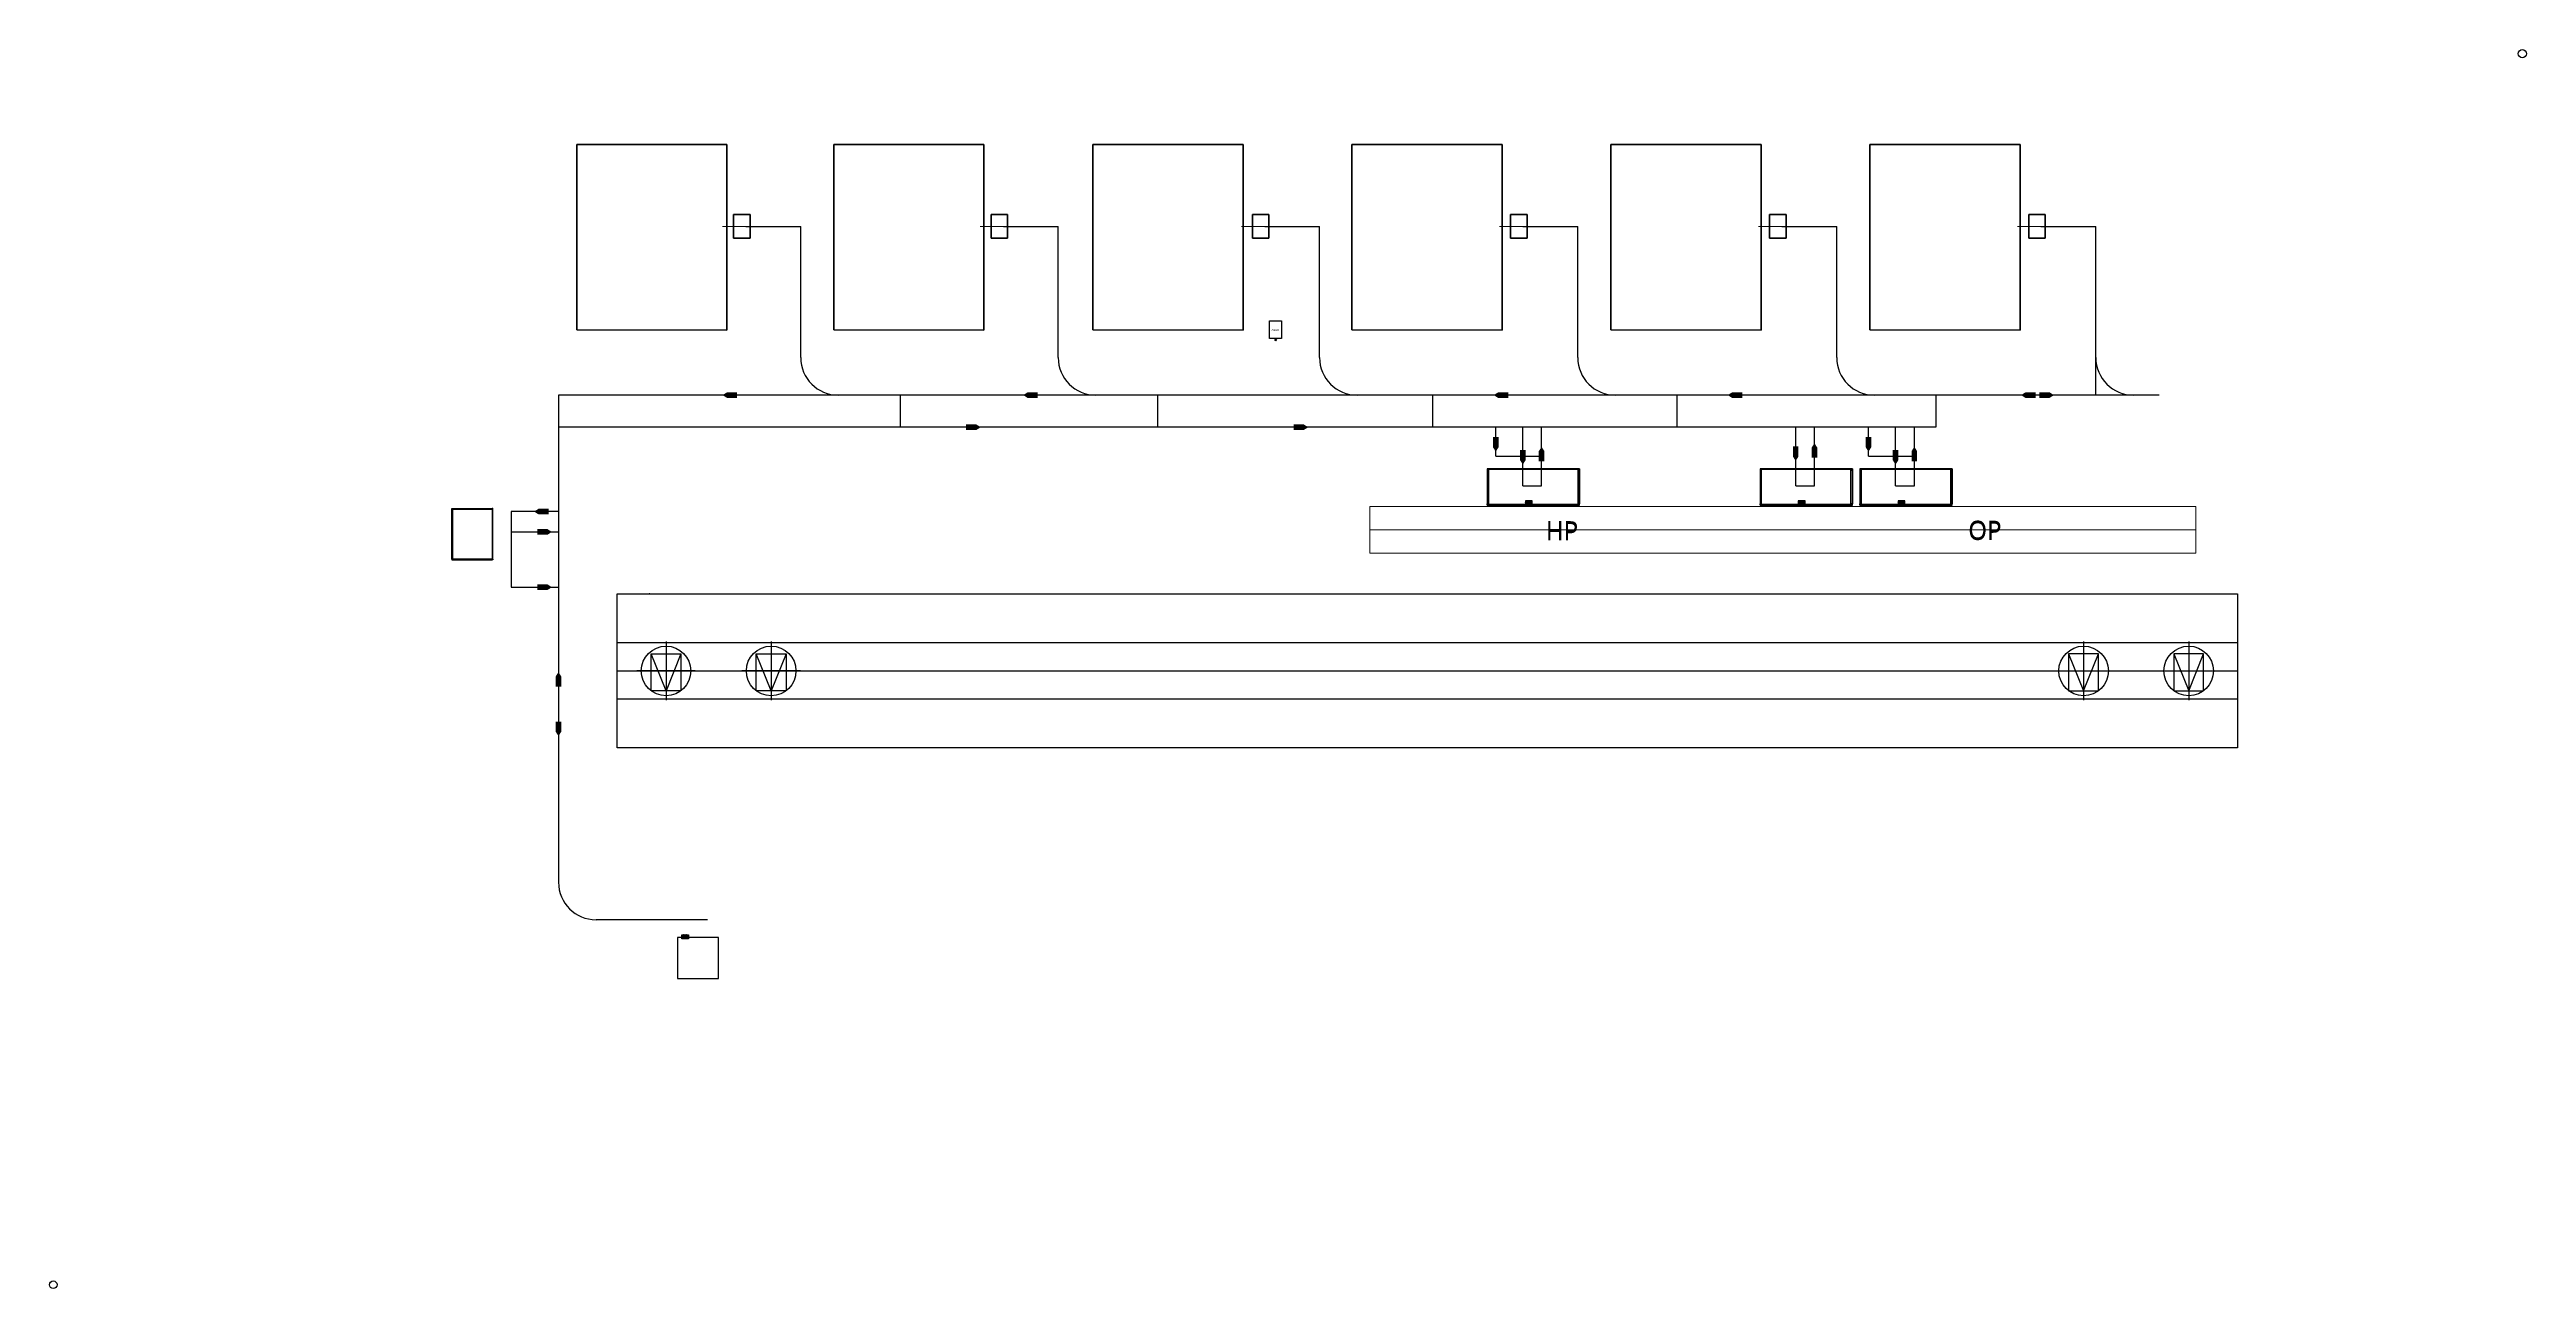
# Model space of a CAD drawing. Header units: millimetres. Extents: x -200 to 131724, y -200 to 65783.
import ezdxf

# ---------------------------------------------------------------- set-up
doc = ezdxf.new("R2010")
doc.units = ezdxf.units.MM
doc.linetypes.add('CENTER', pattern=[19, 14, -1, 3, -1])
doc.layers.add('0_Auto_STK', color=4, linetype='Continuous', lineweight=0)
for name, color, linetype in [('0_이슈사항', 1, 'Continuous'), ('1', 7, 'Continuous'), ('SSFA_STK Shelf Foot', 7, 'Continuous')]:
    doc.layers.add(name, color=color, linetype=linetype)
doc.styles.get("Standard").update_dxf_attribs({"font": 'arial.ttf'})
doc.styles.add('견고딕', font='malgun.ttf')

# ---------------------------------------------------------------- blocks, each defined once
blk = doc.blocks.new('A$C06BE76A2')
at = {"layer": '0_이슈사항', "color": 1, "linetype": 'Continuous'}
for p, q in [((563, 86, 0), (577, 100, 0)), ((563, 63, 0), (599, 100, 0)), ((563, 41, 0), (622, 100, 0)), ((563, 18, 0), (644, 100, 0)), ((563, -4, 0), (606, 39, 0)), ((563, -27, 0), (606, 16, 0)), ((624, 57, 0), (667, 100, 0)), ((647, 57, 0), (689, 100, 0)), ((669, 57, 0), (712, 100, 0)), ((692, 57, 0), (734, 100, 0)), ((714, 57, 0), (757, 100, 0)), ((737, 57, 0), (779, 100, 0)), ((759, 57, 0), (801, 100, 0)), ((782, 57, 0), (824, 100, 0)), ((804, 57, 0), (846, 100, 0)), ((826, 57, 0), (869, 100, 0)), ((849, 57, 0), (891, 100, 0)), ((871, 57, 0), (914, 100, 0)), ((878, 41, 0), (925, 88, 0)), ((878, 19, 0), (925, 66, 0)), ((878, -4, 0), (925, 44, 0)), ((878, -26, 0), (925, 21, 0)), ((563, -49, 0), (606, -6, 0)), ((563, -71, 0), (606, -29, 0)), ((563, -94, 0), (606, -51, 0)), ((563, -116, 0), (606, -74, 0)), ((584, -117, 0), (613, -88, 0)), ((607, -117, 0), (636, -88, 0)), ((629, -117, 0), (658, -88, 0)), ((652, -117, 0), (681, -88, 0)), ((674, -117, 0), (703, -88, 0)), ((697, -117, 0), (726, -88, 0)), ((719, -117, 0), (748, -88, 0)), ((742, -117, 0), (771, -88, 0)), ((764, -117, 0), (793, -88, 0)), ((787, -117, 0), (816, -88, 0)), ((809, -117, 0), (838, -88, 0)), ((831, -117, 0), (860, -88, 0)), ((854, -117, 0), (925, -46, 0)), ((876, -117, 0), (925, -69, 0)), ((878, -49, 0), (925, -1, 0)), ((878, -71, 0), (925, -24, 0)), ((899, -117, 0), (925, -91, 0)), ((921, -117, 0), (925, -114, 0))]:
    blk.add_line(p, q, dxfattribs=at)
at = {"layer": '0_이슈사항', "color": 1, "elevation": 0}
blk.add_lwpolyline([(563, -117), (925, -117), (925, 100), (563, 100)], close=True, dxfattribs=at)
at = {"color": 1, "insert": (615, 40, 0), "char_height": 33.75, "attachment_point": 1}
blk.add_mtext_dynamic_manual_height_columns('\\pi50.309;Charger \\P\\pi52.922;Coupler', width=269.25, gutter_width=12.5, heights=[0], dxfattribs=at)
blk = doc.blocks.new('A$C2D0E60D7')
at = {"color": 1}
blk.add_lwpolyline([(-447, 792), (183, 792), (183, -148), (-447, -148)], close=True, dxfattribs=at)
blk.add_circle((-117, -228), 40, dxfattribs=at)
at = {"color": 1, "insert": (-341, 351), "char_height": 100, "attachment_point": 1}
blk.add_mtext_dynamic_manual_height_columns('AGVC', width=465.72, gutter_width=5000, heights=[0], dxfattribs=at)
blk = doc.blocks.new('346y4w5y7w45764')
for points in [[(95028, 32491), (95068, 32491), (95068, 32451), (95028, 32451), (95028, 32491), (95068, 32451), (95028, 32451), (95068, 32491)], [(97208, 32491), (97168, 32491), (97168, 32451), (97208, 32451), (97208, 32491), (97168, 32451), (97208, 32451), (97168, 32491)], [(95028, 29761), (95068, 29761), (95068, 29801), (95028, 29801), (95028, 29761), (95068, 29801), (95028, 29801), (95068, 29761)], [(97208, 29761), (97168, 29761), (97168, 29801), (97208, 29801), (97208, 29761), (97168, 29801), (97208, 29801), (97168, 29761)]]:
    blk.add_lwpolyline(points)
for points in [[(95028, 32451), (95068, 32451), (95068, 29801), (95028, 29801)], [(95068, 32491), (97168, 32491), (97168, 32451), (95068, 32451)], [(97208, 32451), (97168, 32451), (97168, 29801), (97208, 29801)], [(95068, 29761), (97168, 29761), (97168, 29801), (95068, 29801)]]:
    blk.add_lwpolyline(points, close=True)

msp = doc.modelspace()

# ---------------------------------------------------------------- hatches: boundary and pattern name
at = {"true_color": 0x939598}
h = msp.add_hatch(color=252, dxfattribs=at)
h.dxf.hatch_style = 1
h.paths.add_polyline_path([(78409, 41531), (78771, 41531), (78771, 41748), (78409, 41748)])
h.paths.add_polyline_path([(78475, 41579), (78717, 41579), (78717, 41697), (78475, 41697)], flags=24)
edge = h.paths.add_edge_path(flags=16)
edge.add_line((78409, 41734), (78423, 41748))
edge = h.paths.add_edge_path(flags=16)
edge.add_line((78409, 41712), (78446, 41748))
edge = h.paths.add_edge_path()
edge.add_line((78409, 41689), (78468, 41748))
edge = h.paths.add_edge_path()
edge.add_line((78409, 41667), (78491, 41748))
edge = h.paths.add_edge_path()
edge.add_line((78409, 41644), (78452, 41687))
edge = h.paths.add_edge_path()
edge.add_line((78471, 41706), (78513, 41748))
edge = h.paths.add_edge_path()
edge.add_line((78409, 41622), (78452, 41665))
edge = h.paths.add_edge_path()
edge.add_line((78493, 41706), (78535, 41748))
edge = h.paths.add_edge_path()
edge.add_line((78409, 41600), (78452, 41642))
edge = h.paths.add_edge_path()
edge.add_line((78516, 41706), (78558, 41748))
edge = h.paths.add_edge_path(flags=16)
edge.add_line((78409, 41577), (78452, 41620))
edge = h.paths.add_edge_path()
edge.add_line((78538, 41706), (78580, 41748))
edge = h.paths.add_edge_path()
edge.add_line((78409, 41555), (78452, 41597))
edge = h.paths.add_edge_path()
edge.add_line((78560, 41706), (78603, 41748))
edge = h.paths.add_edge_path()
edge.add_line((78409, 41532), (78452, 41575))
edge = h.paths.add_edge_path()
edge.add_line((78583, 41706), (78625, 41748))
edge = h.paths.add_edge_path(flags=17)
edge.add_line((78431, 41531), (78460, 41560))
edge = h.paths.add_edge_path()
edge.add_line((78605, 41706), (78648, 41748))
edge = h.paths.add_edge_path(flags=17)
edge.add_line((78453, 41531), (78482, 41560))
edge = h.paths.add_edge_path()
edge.add_line((78628, 41706), (78670, 41748))
edge = h.paths.add_edge_path(flags=17)
edge.add_line((78476, 41531), (78505, 41560))
edge = h.paths.add_edge_path()
edge.add_line((78650, 41706), (78693, 41748))
edge = h.paths.add_edge_path(flags=17)
edge.add_line((78498, 41531), (78527, 41560))
edge = h.paths.add_edge_path()
edge.add_line((78673, 41706), (78715, 41748))
edge = h.paths.add_edge_path(flags=17)
edge.add_line((78521, 41531), (78549, 41560))
edge = h.paths.add_edge_path()
edge.add_line((78695, 41706), (78738, 41748))
edge = h.paths.add_edge_path(flags=17)
edge.add_line((78543, 41531), (78572, 41560))
edge = h.paths.add_edge_path()
edge.add_line((78718, 41706), (78760, 41748))
edge = h.paths.add_edge_path(flags=17)
edge.add_line((78565, 41531), (78594, 41560))
edge = h.paths.add_edge_path(flags=16)
edge.add_line((78724, 41690), (78771, 41737))
edge = h.paths.add_edge_path(flags=17)
edge.add_line((78588, 41531), (78617, 41560))
edge = h.paths.add_edge_path(flags=16)
edge.add_line((78724, 41667), (78771, 41715))
edge = h.paths.add_edge_path(flags=17)
edge.add_line((78610, 41531), (78639, 41560))
edge = h.paths.add_edge_path(flags=16)
edge.add_line((78724, 41645), (78771, 41692))
edge = h.paths.add_edge_path(flags=17)
edge.add_line((78633, 41531), (78662, 41560))
edge = h.paths.add_edge_path(flags=16)
edge.add_line((78724, 41622), (78771, 41670))
edge = h.paths.add_edge_path(flags=17)
edge.add_line((78655, 41531), (78684, 41560))
edge = h.paths.add_edge_path(flags=16)
edge.add_line((78724, 41600), (78771, 41647))
edge = h.paths.add_edge_path(flags=17)
edge.add_line((78678, 41531), (78707, 41560))
edge = h.paths.add_edge_path(flags=16)
edge.add_line((78724, 41578), (78771, 41625))
edge = h.paths.add_edge_path(flags=17)
edge.add_line((78700, 41531), (78771, 41602))
edge = h.paths.add_edge_path(flags=16)
edge.add_line((78723, 41531), (78771, 41580))
edge = h.paths.add_edge_path(flags=16)
edge.add_line((78745, 41531), (78771, 41557))
edge = h.paths.add_edge_path(flags=16)
edge.add_line((78767, 41531), (78771, 41535))
h = msp.add_hatch(color=252, dxfattribs=at)
h.dxf.hatch_style = 1
h.paths.add_polyline_path([(92941, 41531), (93303, 41531), (93303, 41748), (92941, 41748)])
h.paths.add_polyline_path([(93007, 41579), (93249, 41579), (93249, 41697), (93007, 41697)], flags=24)
edge = h.paths.add_edge_path(flags=16)
edge.add_line((92941, 41734), (92955, 41748))
edge = h.paths.add_edge_path(flags=16)
edge.add_line((92941, 41712), (92978, 41748))
edge = h.paths.add_edge_path()
edge.add_line((92941, 41689), (93000, 41748))
edge = h.paths.add_edge_path()
edge.add_line((92941, 41667), (93022, 41748))
edge = h.paths.add_edge_path()
edge.add_line((92941, 41644), (92984, 41687))
edge = h.paths.add_edge_path()
edge.add_line((93003, 41706), (93045, 41748))
edge = h.paths.add_edge_path()
edge.add_line((92941, 41622), (92984, 41665))
edge = h.paths.add_edge_path()
edge.add_line((93025, 41706), (93067, 41748))
edge = h.paths.add_edge_path()
edge.add_line((92941, 41600), (92984, 41642))
edge = h.paths.add_edge_path()
edge.add_line((93047, 41706), (93090, 41748))
edge = h.paths.add_edge_path(flags=16)
edge.add_line((92941, 41577), (92984, 41620))
edge = h.paths.add_edge_path()
edge.add_line((93070, 41706), (93112, 41748))
edge = h.paths.add_edge_path()
edge.add_line((92941, 41555), (92984, 41597))
edge = h.paths.add_edge_path()
edge.add_line((93092, 41706), (93135, 41748))
edge = h.paths.add_edge_path()
edge.add_line((92941, 41532), (92984, 41575))
edge = h.paths.add_edge_path()
edge.add_line((93115, 41706), (93157, 41748))
edge = h.paths.add_edge_path(flags=17)
edge.add_line((92963, 41531), (92992, 41560))
edge = h.paths.add_edge_path()
edge.add_line((93137, 41706), (93180, 41748))
edge = h.paths.add_edge_path(flags=17)
edge.add_line((92985, 41531), (93014, 41560))
edge = h.paths.add_edge_path()
edge.add_line((93160, 41706), (93202, 41748))
edge = h.paths.add_edge_path(flags=17)
edge.add_line((93007, 41531), (93036, 41560))
edge = h.paths.add_edge_path()
edge.add_line((93182, 41706), (93224, 41748))
edge = h.paths.add_edge_path(flags=17)
edge.add_line((93030, 41531), (93059, 41560))
edge = h.paths.add_edge_path()
edge.add_line((93205, 41706), (93247, 41748))
edge = h.paths.add_edge_path(flags=17)
edge.add_line((93052, 41531), (93081, 41560))
edge = h.paths.add_edge_path()
edge.add_line((93227, 41706), (93269, 41748))
edge = h.paths.add_edge_path(flags=17)
edge.add_line((93075, 41531), (93104, 41560))
edge = h.paths.add_edge_path()
edge.add_line((93249, 41706), (93292, 41748))
edge = h.paths.add_edge_path(flags=17)
edge.add_line((93097, 41531), (93126, 41560))
edge = h.paths.add_edge_path(flags=16)
edge.add_line((93256, 41690), (93303, 41737))
edge = h.paths.add_edge_path(flags=17)
edge.add_line((93120, 41531), (93149, 41560))
edge = h.paths.add_edge_path(flags=16)
edge.add_line((93256, 41667), (93303, 41715))
edge = h.paths.add_edge_path(flags=17)
edge.add_line((93142, 41531), (93171, 41560))
edge = h.paths.add_edge_path(flags=16)
edge.add_line((93256, 41645), (93303, 41692))
edge = h.paths.add_edge_path(flags=17)
edge.add_line((93165, 41531), (93194, 41560))
edge = h.paths.add_edge_path(flags=16)
edge.add_line((93256, 41622), (93303, 41670))
edge = h.paths.add_edge_path(flags=17)
edge.add_line((93187, 41531), (93216, 41560))
edge = h.paths.add_edge_path(flags=16)
edge.add_line((93256, 41600), (93303, 41647))
edge = h.paths.add_edge_path(flags=17)
edge.add_line((93210, 41531), (93239, 41560))
edge = h.paths.add_edge_path(flags=16)
edge.add_line((93256, 41578), (93303, 41625))
edge = h.paths.add_edge_path(flags=17)
edge.add_line((93232, 41531), (93303, 41602))
edge = h.paths.add_edge_path(flags=16)
edge.add_line((93254, 41531), (93303, 41580))
edge = h.paths.add_edge_path(flags=16)
edge.add_line((93277, 41531), (93303, 41557))
edge = h.paths.add_edge_path(flags=16)
edge.add_line((93299, 41531), (93303, 41535))
h = msp.add_hatch(color=252, dxfattribs=at)
h.dxf.hatch_style = 1
h.paths.add_polyline_path([(98261, 41531), (98623, 41531), (98623, 41748), (98261, 41748)])
h.paths.add_polyline_path([(98327, 41579), (98569, 41579), (98569, 41697), (98327, 41697)], flags=24)
edge = h.paths.add_edge_path(flags=16)
edge.add_line((98261, 41734), (98275, 41748))
edge = h.paths.add_edge_path(flags=16)
edge.add_line((98261, 41712), (98298, 41748))
edge = h.paths.add_edge_path()
edge.add_line((98261, 41689), (98320, 41748))
edge = h.paths.add_edge_path()
edge.add_line((98261, 41667), (98342, 41748))
edge = h.paths.add_edge_path()
edge.add_line((98261, 41644), (98304, 41687))
edge = h.paths.add_edge_path()
edge.add_line((98323, 41706), (98365, 41748))
edge = h.paths.add_edge_path()
edge.add_line((98261, 41622), (98304, 41665))
edge = h.paths.add_edge_path()
edge.add_line((98345, 41706), (98387, 41748))
edge = h.paths.add_edge_path()
edge.add_line((98261, 41600), (98304, 41642))
edge = h.paths.add_edge_path()
edge.add_line((98367, 41706), (98410, 41748))
edge = h.paths.add_edge_path(flags=16)
edge.add_line((98261, 41577), (98304, 41620))
edge = h.paths.add_edge_path()
edge.add_line((98390, 41706), (98432, 41748))
edge = h.paths.add_edge_path()
edge.add_line((98261, 41555), (98304, 41597))
edge = h.paths.add_edge_path()
edge.add_line((98412, 41706), (98455, 41748))
edge = h.paths.add_edge_path()
edge.add_line((98261, 41532), (98304, 41575))
edge = h.paths.add_edge_path()
edge.add_line((98435, 41706), (98477, 41748))
edge = h.paths.add_edge_path(flags=17)
edge.add_line((98283, 41531), (98312, 41560))
edge = h.paths.add_edge_path()
edge.add_line((98457, 41706), (98500, 41748))
edge = h.paths.add_edge_path(flags=17)
edge.add_line((98305, 41531), (98334, 41560))
edge = h.paths.add_edge_path()
edge.add_line((98480, 41706), (98522, 41748))
edge = h.paths.add_edge_path(flags=17)
edge.add_line((98327, 41531), (98356, 41560))
edge = h.paths.add_edge_path()
edge.add_line((98502, 41706), (98544, 41748))
edge = h.paths.add_edge_path(flags=17)
edge.add_line((98350, 41531), (98379, 41560))
edge = h.paths.add_edge_path()
edge.add_line((98525, 41706), (98567, 41748))
edge = h.paths.add_edge_path(flags=17)
edge.add_line((98372, 41531), (98401, 41560))
edge = h.paths.add_edge_path()
edge.add_line((98547, 41706), (98589, 41748))
edge = h.paths.add_edge_path(flags=17)
edge.add_line((98395, 41531), (98424, 41560))
edge = h.paths.add_edge_path()
edge.add_line((98569, 41706), (98612, 41748))
edge = h.paths.add_edge_path(flags=17)
edge.add_line((98417, 41531), (98446, 41560))
edge = h.paths.add_edge_path(flags=16)
edge.add_line((98576, 41690), (98623, 41737))
edge = h.paths.add_edge_path(flags=17)
edge.add_line((98440, 41531), (98469, 41560))
edge = h.paths.add_edge_path(flags=16)
edge.add_line((98576, 41667), (98623, 41715))
edge = h.paths.add_edge_path(flags=17)
edge.add_line((98462, 41531), (98491, 41560))
edge = h.paths.add_edge_path(flags=16)
edge.add_line((98576, 41645), (98623, 41692))
edge = h.paths.add_edge_path(flags=17)
edge.add_line((98485, 41531), (98514, 41560))
edge = h.paths.add_edge_path(flags=16)
edge.add_line((98576, 41622), (98623, 41670))
edge = h.paths.add_edge_path(flags=17)
edge.add_line((98507, 41531), (98536, 41560))
edge = h.paths.add_edge_path(flags=16)
edge.add_line((98576, 41600), (98623, 41647))
edge = h.paths.add_edge_path(flags=17)
edge.add_line((98530, 41531), (98559, 41560))
edge = h.paths.add_edge_path(flags=16)
edge.add_line((98576, 41578), (98623, 41625))
edge = h.paths.add_edge_path(flags=17)
edge.add_line((98552, 41531), (98623, 41602))
edge = h.paths.add_edge_path(flags=16)
edge.add_line((98574, 41531), (98623, 41580))
edge = h.paths.add_edge_path(flags=16)
edge.add_line((98597, 41531), (98623, 41557))
edge = h.paths.add_edge_path(flags=16)
edge.add_line((98619, 41531), (98623, 41535))
h = msp.add_hatch(color=252, dxfattribs=at)
h.dxf.hatch_style = 1
h.paths.add_polyline_path([(33838, 18420), (33476, 18420), (33476, 18637), (33838, 18637)])
h.paths.add_polyline_path([(33530, 18467), (33772, 18467), (33772, 18585), (33530, 18585)], flags=24)
edge = h.paths.add_edge_path(flags=17)
edge.add_line((33838, 18623), (33824, 18637))
edge = h.paths.add_edge_path(flags=17)
edge.add_line((33838, 18600), (33801, 18637))
edge = h.paths.add_edge_path()
edge.add_line((33838, 18578), (33779, 18637))
edge = h.paths.add_edge_path()
edge.add_line((33838, 18555), (33756, 18637))
edge = h.paths.add_edge_path()
edge.add_line((33838, 18533), (33795, 18576))
edge = h.paths.add_edge_path()
edge.add_line((33776, 18595), (33734, 18637))
edge = h.paths.add_edge_path()
edge.add_line((33838, 18511), (33795, 18553))
edge = h.paths.add_edge_path()
edge.add_line((33754, 18595), (33712, 18637))
edge = h.paths.add_edge_path()
edge.add_line((33838, 18488), (33795, 18531))
edge = h.paths.add_edge_path()
edge.add_line((33731, 18595), (33689, 18637))
edge = h.paths.add_edge_path(flags=17)
edge.add_line((33838, 18466), (33795, 18508))
edge = h.paths.add_edge_path()
edge.add_line((33709, 18595), (33667, 18637))
edge = h.paths.add_edge_path()
edge.add_line((33838, 18443), (33795, 18486))
edge = h.paths.add_edge_path()
edge.add_line((33686, 18595), (33644, 18637))
edge = h.paths.add_edge_path()
edge.add_line((33838, 18421), (33795, 18463))
edge = h.paths.add_edge_path()
edge.add_line((33664, 18595), (33622, 18637))
edge = h.paths.add_edge_path(flags=17)
edge.add_line((33816, 18420), (33787, 18449))
edge = h.paths.add_edge_path()
edge.add_line((33642, 18595), (33599, 18637))
edge = h.paths.add_edge_path(flags=17)
edge.add_line((33794, 18420), (33765, 18449))
edge = h.paths.add_edge_path()
edge.add_line((33619, 18595), (33577, 18637))
edge = h.paths.add_edge_path(flags=17)
edge.add_line((33771, 18420), (33742, 18449))
edge = h.paths.add_edge_path()
edge.add_line((33597, 18595), (33554, 18637))
edge = h.paths.add_edge_path(flags=17)
edge.add_line((33749, 18420), (33720, 18449))
edge = h.paths.add_edge_path()
edge.add_line((33574, 18595), (33532, 18637))
edge = h.paths.add_edge_path(flags=17)
edge.add_line((33726, 18420), (33697, 18449))
edge = h.paths.add_edge_path()
edge.add_line((33552, 18595), (33509, 18637))
edge = h.paths.add_edge_path(flags=17)
edge.add_line((33704, 18420), (33675, 18449))
edge = h.paths.add_edge_path()
edge.add_line((33529, 18595), (33487, 18637))
edge = h.paths.add_edge_path(flags=17)
edge.add_line((33682, 18420), (33653, 18449))
edge = h.paths.add_edge_path(flags=16)
edge.add_line((33523, 18578), (33476, 18626))
edge = h.paths.add_edge_path(flags=17)
edge.add_line((33659, 18420), (33630, 18449))
edge = h.paths.add_edge_path(flags=16)
edge.add_line((33523, 18556), (33476, 18603))
edge = h.paths.add_edge_path(flags=17)
edge.add_line((33637, 18420), (33608, 18449))
edge = h.paths.add_edge_path(flags=16)
edge.add_line((33523, 18533), (33476, 18581))
edge = h.paths.add_edge_path(flags=17)
edge.add_line((33614, 18420), (33585, 18449))
edge = h.paths.add_edge_path(flags=16)
edge.add_line((33523, 18511), (33476, 18558))
edge = h.paths.add_edge_path(flags=17)
edge.add_line((33592, 18420), (33563, 18449))
edge = h.paths.add_edge_path(flags=16)
edge.add_line((33523, 18489), (33476, 18536))
edge = h.paths.add_edge_path(flags=17)
edge.add_line((33569, 18420), (33540, 18449))
edge = h.paths.add_edge_path(flags=16)
edge.add_line((33523, 18466), (33476, 18513))
edge = h.paths.add_edge_path(flags=17)
edge.add_line((33547, 18420), (33476, 18491))
edge = h.paths.add_edge_path(flags=16)
edge.add_line((33524, 18420), (33476, 18468))
edge = h.paths.add_edge_path(flags=16)
edge.add_line((33502, 18420), (33476, 18446))
edge = h.paths.add_edge_path(flags=16)
edge.add_line((33479, 18420), (33476, 18424))

# ---------------------------------------------------------------- linework, layer by layer
at = {"color": 252, "true_color": 0x939598}
for p, q in [((36888, 56365, 0), (39807, 56365, 0)), ((39807, 49378, 0), (39807, 56365, 0)), ((50604, 56365, 0), (53523, 56365, 0)), ((53523, 49378, 0), (53523, 56365, 0)), ((64524, 56365, 0), (67443, 56365, 0)), ((67443, 49378, 0), (67443, 56365, 0)), ((78276, 56365, 0), (81195, 56365, 0)), ((81195, 49378, 0), (81195, 56365, 0)), ((92068, 56365, 0), (94987, 56365, 0)), ((94987, 49378, 0), (94987, 56365, 0)), ((105868, 56365, 0), (108787, 56365, 0)), ((108787, 47378, 0), (108787, 56365, 0)), ((112157, 47378, 0), (26907, 47378, 0)), ((26907, 47378, 0), (26907, 21437, 0)), ((45100, 47380), (45104, 45668, 0)), ((58805, 47378, 0), (58805, 45668, 0)), ((73452, 47378, 0), (73452, 45668, 0)), ((86477, 47378, 0), (86477, 45668, 0)), ((100268, 47378, 0), (100268, 45668, 0)), ((100268, 45668, 0), (26907, 45668, 0)), ((76828, 44135, 0), (76828, 45668, 0)), ((78270, 42548), (78270, 45668, 0)), ((79270, 42548), (79270, 45668, 0)), ((79270, 42548), (79270, 45668, 0)), ((92802, 42548), (92802, 45668, 0)), ((93802, 42548), (93802, 45668, 0)), ((96680, 44135, 0), (96680, 45668, 0)), ((98122, 42548), (98122, 45668, 0)), ((99122, 42548), (99122, 45668, 0)), ((99122, 42548), (99122, 45668, 0)), ((76828, 44135, 0), (79270, 44135, 0)), ((96680, 44135, 0), (99122, 44135, 0)), ((76372, 43461, 0), (76452, 43381, 0)), ((76452, 43461, 0), (76372, 43381, 0)), ((78270, 42548), (78270, 42548)), ((78270, 42548), (79270, 42548)), ((81292, 43461), (81212, 43381)), ((81212, 43461), (81292, 43381)), ((90902, 43461, 0), (90982, 43381, 0)), ((90982, 43461, 0), (90902, 43381, 0)), ((92802, 42548), (92802, 42548)), ((92802, 42548), (93802, 42548)), ((95822, 43461), (95742, 43381)), ((95742, 43461), (95822, 43381)), ((96222, 43461, 0), (96302, 43381, 0)), ((96302, 43461, 0), (96222, 43381, 0)), ((98122, 42548), (98122, 42548)), ((98122, 42548), (99122, 42548)), ((101142, 43461), (101062, 43381)), ((101062, 43461), (101142, 43381)), ((26907, 41175), (24393, 41175, 0)), ((24393, 41175, 0), (24393, 37148, 0)), ((76372, 41511, 0), (76452, 41591, 0)), ((76452, 41511, 0), (76372, 41591, 0)), ((81292, 41511), (81212, 41591)), ((81212, 41511), (81292, 41591)), ((90902, 41511, 0), (90982, 41591, 0)), ((90982, 41511, 0), (90902, 41591, 0)), ((95822, 41511), (95742, 41591)), ((95742, 41511), (95822, 41591)), ((96222, 41511, 0), (96302, 41591, 0)), ((96302, 41511, 0), (96222, 41591, 0)), ((101142, 41511), (101062, 41591)), ((101062, 41511), (101142, 41591)), ((24393, 40092, 0), (26907, 40092, 0)), ((24393, 37148, 0), (26907, 37148, 0)), ((31734, 36809, -15), (31774, 36809, -15)), ((116335, 34189, 0), (30035, 34189, 0)), ((32635, 34249, 0), (32635, 31129, 0)), ((38235, 34249, 0), (38235, 31129, 0)), ((108135, 34249, 0), (108135, 31129, 0)), ((113735, 34249, 0), (113735, 31129, 0)), ((30035, 32689, 0), (116335, 32689, 0)), ((34195, 32689, 0), (31075, 32689, 0)), ((39795, 32689, 0), (36675, 32689, 0)), ((106575, 32689, 0), (109695, 32689, 0)), ((112175, 32689, 0), (115295, 32689, 0)), ((116335, 31189, 0), (30035, 31189, 0)), ((34846, 19437), (28907, 19437, 0)), ((35427, 18487), (33247, 18487)), ((33247, 18487), (33247, 16307)), ((35427, 16307), (35427, 18487)), ((33247, 16307), (35427, 16307))]:
    msp.add_line(p, q, dxfattribs=at)
at = {"color": 252, "true_color": 0x939598, "elevation": 0}
for points in [[(36423, 47378, 300, 300, 0), (36120, 47378, 600, 0, 0), (35646, 47378, 0, 0, 0)], [(52434, 47378, 300, 300, 0), (52132, 47378, 600, 0, 0), (51658, 47378, 0, 0, 0)], [(77496, 47378, 300, 300, 0), (77193, 47378, 600, 0, 0), (76719, 47378, 0, 0, 0)], [(89959, 47378, 300, 300, 0), (89657, 47378, 600, 0, 0), (89182, 47378, 0, 0, 0)], [(105582, 47378, 300, 300, 0), (105280, 47378, 600, 0, 0), (104805, 47378, 0, 0, 0)], [(105783, 47378, 300, 300, 0), (106086, 47378, 600, 0, 0), (106560, 47378, 0, 0, 0)], [(48620, 45668, 300, 300, 0), (48922, 45668, 600, 0, 0), (49396, 45668, 0, 0, 0)], [(66062, 45668, 300, 300, 0), (66364, 45668, 600, 0, 0), (66839, 45668, 0, 0, 0)], [(76828, 45143, 300, 300, 0), (76828, 44841, 600, 0, 0), (76828, 44366, 0, 0, 0)], [(79270, 43850, 300, 300, 0), (79270, 44153, 600, 0, 0), (79270, 44627, 0, 0, 0)], [(92802, 44650, 300, 300, 0), (92802, 44347, 600, 0, 0), (92802, 43873, 0, 0, 0)], [(93802, 44045, 300, 300, 0), (93802, 44347, 600, 0, 0), (93802, 44821, 0, 0, 0)], [(96680, 45143, 300, 300, 0), (96680, 44841, 600, 0, 0), (96680, 44366, 0, 0, 0)], [(99122, 43850, 300, 300, 0), (99122, 44153, 600, 0, 0), (99122, 44627, 0, 0, 0)], [(78270, 44455, 300, 300, 0), (78270, 44153, 600, 0, 0), (78270, 43679, 0, 0, 0)], [(98122, 44455, 300, 300, 0), (98122, 44153, 600, 0, 0), (98122, 43679, 0, 0, 0)], [(26385, 41175, 300, 300, 0), (26083, 41175, 600, 0, 0), (25609, 41175, 0, 0, 0)], [(25780, 40092, 300, 300, 0), (26083, 40092, 600, 0, 0), (26557, 40092, 0, 0, 0)], [(25780, 37148, 300, 300, 0), (26083, 37148, 600, 0, 0), (26557, 37148, 0, 0, 0)], [(26907, 31854, 300, 300, 0), (26907, 32156, 600, 0, 0), (26907, 32630, 0, 0, 0)], [(26907, 29993, 300, 300, 0), (26907, 29691, 600, 0, 0), (26907, 29217, 0, 0, 0)]]:
    msp.add_lwpolyline(points, format="xyseb", dxfattribs=at)
at = {"color": 252, "true_color": 0x939598}
for points in [[(76372, 41511), (81292, 41511), (81292, 43461), (76372, 43461)], [(76452, 43461), (76372, 43461), (76372, 43381), (76452, 43381)], [(76452, 43381), (76372, 43381), (76372, 41591), (76452, 41591)], [(76452, 43421), (76452, 43461), (81212, 43461), (81212, 43421)], [(81212, 43461), (81292, 43461), (81292, 43381), (81212, 43381)], [(81212, 43381), (81292, 43381), (81292, 41591), (81212, 41591)], [(90902, 41511), (95822, 41511), (95822, 43461), (90902, 43461)], [(90982, 43461), (90902, 43461), (90902, 43381), (90982, 43381)], [(90982, 43381), (90902, 43381), (90902, 41591), (90982, 41591)], [(90982, 43421), (90982, 43461), (95742, 43461), (95742, 43421)], [(95742, 43461), (95822, 43461), (95822, 43381), (95742, 43381)], [(95742, 43381), (95822, 43381), (95822, 41591), (95742, 41591)], [(96222, 41511), (101142, 41511), (101142, 43461), (96222, 43461)], [(96302, 43461), (96222, 43461), (96222, 43381), (96302, 43381)], [(96302, 43381), (96222, 43381), (96222, 41591), (96302, 41591)], [(96302, 43421), (96302, 43461), (101062, 43461), (101062, 43421)], [(101062, 43461), (101142, 43461), (101142, 43381), (101062, 43381)], [(101062, 43381), (101142, 43381), (101142, 41591), (101062, 41591)], [(76452, 41511), (76372, 41511), (76372, 41591), (76452, 41591)], [(76452, 41551), (76452, 41511), (81212, 41511), (81212, 41551)], [(81212, 41511), (81292, 41511), (81292, 41591), (81212, 41591)], [(90982, 41511), (90902, 41511), (90902, 41591), (90982, 41591)], [(90982, 41551), (90982, 41511), (95742, 41511), (95742, 41551)], [(95742, 41511), (95822, 41511), (95822, 41591), (95742, 41591)], [(96302, 41511), (96222, 41511), (96222, 41591), (96302, 41591)], [(96302, 41551), (96302, 41511), (101062, 41511), (101062, 41551)], [(101062, 41511), (101142, 41511), (101142, 41591), (101062, 41591)]]:
    msp.add_lwpolyline(points, close=True, dxfattribs=at)
at = {"color": 252, "true_color": 0x939598, "elevation": 0}
msp.add_lwpolyline([(116335, 28589), (30035, 28589), (30035, 36789), (116335, 36789)], close=True, dxfattribs=at)
at = {"color": 252, "true_color": 0x939598}
for centre, radius in [((32635, 32689, 0), 1320), ((38235, 32689, 0), 1320), ((108135, 32689, 0), 1320), ((113735, 32689, 0), 1320), ((0, 0), 200)]:
    msp.add_circle(centre, radius, dxfattribs=at)
for centre in [(41807, 49378, 0), (55523, 49378, 0), (69443, 49378, 0), (83195, 49378, 0), (96987, 49378, 0), (110787, 49378, 0), (28907, 21437, 0)]:
    msp.add_arc(centre, 2000, 180, 270, dxfattribs=at)
at = {"layer": '0_Auto_STK', "color": 252, "true_color": 0x939598}
msp.add_line((70119, 40204), (114119, 40204), dxfattribs=at)
msp.add_lwpolyline([(70119, 38954), (114119, 38954), (114119, 41454), (70119, 41454)], close=True, dxfattribs=at)
at = {"layer": '1', "color": 252, "linetype": 'Continuous', "lineweight": 50, "true_color": 0x939598}
for p, q in [((27877, 60721, 0), (35877, 60721, 0)), ((27877, 50848, 0), (27877, 60721, 0)), ((35877, 60721, 0), (35877, 60691, 0)), ((35877, 60691, 0), (35877, 50841, 0)), ((41569, 60721, 0), (41567, 60721, 0)), ((41567, 60721, 0), (41567, 60719, 0)), ((41567, 60719, 0), (41567, 60721, 0)), ((41567, 60721, 0), (49567, 60721, 0)), ((41567, 50848, 0), (41567, 60721, 0)), ((49567, 60721, 0), (49567, 60691, 0)), ((49567, 60691, 0), (49567, 50841, 0)), ((55369, 60721, 0), (55367, 60721, 0)), ((55367, 60721, 0), (55367, 60719, 0)), ((55367, 60719, 0), (55367, 60721, 0)), ((55367, 60721, 0), (63367, 60721, 0)), ((55367, 50848, 0), (55367, 60721, 0)), ((63367, 60721, 0), (63367, 60691, 0)), ((63367, 60691, 0), (63367, 50841, 0)), ((69169, 60721, 0), (69167, 60721, 0)), ((69167, 60721, 0), (69167, 60719, 0)), ((69167, 60719, 0), (69167, 60721, 0)), ((69167, 60721, 0), (77167, 60721, 0)), ((69167, 50848, 0), (69167, 60721, 0)), ((77167, 60721, 0), (77167, 60691, 0)), ((77167, 60691, 0), (77167, 50841, 0)), ((82959, 60721, 0), (82957, 60721, 0)), ((82957, 60721, 0), (82957, 60719, 0)), ((82957, 60719, 0), (82957, 60721, 0)), ((82957, 60721, 0), (90957, 60721, 0)), ((82957, 50848, 0), (82957, 60721, 0)), ((90957, 60721, 0), (90957, 60691, 0)), ((90957, 60691, 0), (90957, 50841, 0)), ((96759, 60721, 0), (96757, 60721, 0)), ((96757, 60721, 0), (96757, 60719, 0)), ((96757, 60719, 0), (96757, 60721, 0)), ((96757, 60721, 0), (104757, 60721, 0)), ((96757, 50848, 0), (96757, 60721, 0)), ((104757, 60721, 0), (104757, 60691, 0)), ((104757, 60691, 0), (104757, 50841, 0)), ((36233, 56991, 0), (36247, 56991, 0)), ((36233, 55739, 0), (36233, 56991, 0)), ((36247, 56991, 0), (36672, 56991, 0)), ((36259, 56991, 0), (36273, 56991, 0)), ((36672, 56991, 0), (36672, 56991, 0)), ((37097, 56991, 0), (36672, 56991, 0)), ((37097, 56991, 0), (37111, 56991, 0)), ((37111, 55739, 0), (37111, 56991, 0)), ((49949, 56991, 0), (49963, 56991, 0)), ((49949, 55739, 0), (49949, 56991, 0)), ((49963, 56991, 0), (50388, 56991, 0)), ((50388, 56991, 0), (50388, 56991, 0)), ((50813, 56991, 0), (50388, 56991, 0)), ((50813, 56991, 0), (50827, 56991, 0)), ((50827, 55739, 0), (50827, 56991, 0)), ((63367, 57235, 0), (63367, 57205, 0)), ((63869, 56991, 0), (63883, 56991, 0)), ((63869, 55739, 0), (63869, 56991, 0)), ((63883, 56991, 0), (64308, 56991, 0)), ((64308, 56991, 0), (64308, 56991, 0)), ((64733, 56991, 0), (64308, 56991, 0)), ((64733, 56991, 0), (64747, 56991, 0)), ((64747, 55739, 0), (64747, 56991, 0)), ((77167, 57235, 0), (77167, 57205, 0)), ((77167, 57064, 0), (77169, 57064, 0)), ((77169, 57064, 0), (77167, 57064, 0)), ((77169, 57064, 0), (77167, 57064, 0)), ((77169, 57601, 0), (77169, 57077, 0)), ((77171, 57075, 0), (77169, 57077, 0)), ((77169, 57071, 0), (77171, 57073, 0)), ((77169, 57065, 0), (77169, 57071, 0)), ((77169, 57065, 0), (77169, 57063, 0)), ((77621, 56991, 0), (77635, 56991, 0)), ((77621, 55739, 0), (77621, 56991, 0)), ((77635, 56991, 0), (78060, 56991, 0)), ((78060, 56991, 0), (78060, 56991, 0)), ((78485, 56991, 0), (78060, 56991, 0)), ((78485, 56991, 0), (78499, 56991, 0)), ((78499, 55739, 0), (78499, 56991, 0)), ((91413, 56991, 0), (91427, 56991, 0)), ((91413, 55739, 0), (91413, 56991, 0)), ((91427, 56991, 0), (91852, 56991, 0)), ((91852, 56991, 0), (91852, 56991, 0)), ((92277, 56991, 0), (91852, 56991, 0)), ((92277, 56991, 0), (92291, 56991, 0)), ((92291, 55739, 0), (92291, 56991, 0)), ((105213, 56991, 0), (105227, 56991, 0)), ((105213, 55739, 0), (105213, 56991, 0)), ((105227, 56991, 0), (105652, 56991, 0)), ((105652, 56991, 0), (105652, 56991, 0)), ((106077, 56991, 0), (105652, 56991, 0)), ((106077, 56991, 0), (106091, 56991, 0)), ((106091, 55739, 0), (106091, 56991, 0)), ((35877, 56235, 0), (35877, 56205, 0)), ((36233, 55739, 0), (36247, 55739, 0)), ((36247, 55739, 0), (36672, 55739, 0)), ((36672, 55739, 0), (36672, 55739, 0)), ((37097, 55739, 0), (36672, 55739, 0)), ((37097, 55739, 0), (37111, 55739, 0)), ((49567, 56235, 0), (49567, 56205, 0)), ((49949, 55739, 0), (49963, 55739, 0)), ((49963, 55739, 0), (50388, 55739, 0)), ((50388, 55739, 0), (50388, 55739, 0)), ((50813, 55739, 0), (50388, 55739, 0)), ((50813, 55739, 0), (50827, 55739, 0)), ((63367, 56235, 0), (63367, 56205, 0)), ((63367, 55635, 0), (63367, 55605, 0)), ((63869, 55739, 0), (63883, 55739, 0)), ((63883, 55739, 0), (64308, 55739, 0)), ((64308, 55739, 0), (64308, 55739, 0)), ((64733, 55739, 0), (64308, 55739, 0)), ((64733, 55739, 0), (64747, 55739, 0)), ((77167, 56235, 0), (77167, 56205, 0)), ((77621, 55739, 0), (77635, 55739, 0)), ((77635, 55739, 0), (78060, 55739, 0)), ((78060, 55739, 0), (78060, 55739, 0)), ((78485, 55739, 0), (78060, 55739, 0)), ((78485, 55739, 0), (78499, 55739, 0)), ((90957, 56235, 0), (90957, 56205, 0)), ((90957, 55635, 0), (90957, 55605, 0)), ((91413, 55739, 0), (91427, 55739, 0)), ((91427, 55739, 0), (91852, 55739, 0)), ((91852, 55739, 0), (91852, 55739, 0)), ((92277, 55739, 0), (91852, 55739, 0)), ((92277, 55739, 0), (92291, 55739, 0)), ((104757, 56235, 0), (104757, 56205, 0)), ((104757, 55635, 0), (104757, 55605, 0)), ((105213, 55739, 0), (105227, 55739, 0)), ((105227, 55739, 0), (105652, 55739, 0)), ((105652, 55739, 0), (105652, 55739, 0)), ((106077, 55739, 0), (105652, 55739, 0)), ((106077, 55739, 0), (106091, 55739, 0)), ((27877, 50848, 0), (35877, 50841, 0)), ((41567, 50848, 0), (49567, 50841, 0)), ((49568, 50841, 0), (49567, 50841, 0)), ((49567, 50841, 0), (49567, 50841, 0)), ((55367, 50848, 0), (63367, 50841, 0)), ((69167, 50848, 0), (77167, 50841, 0)), ((82957, 50848, 0), (90957, 50841, 0)), ((96757, 50848, 0), (104757, 50841, 0))]:
    msp.add_line(p, q, dxfattribs=at)
at = {"layer": '1', "color": 252, "linetype": 'CENTER', "lineweight": 18, "true_color": 0x939598}
for p, q in [((37325, 56365, 0), (35645, 56365, 0)), ((51041, 56365, 0), (49361, 56365, 0)), ((64961, 56365, 0), (63281, 56365, 0)), ((78713, 56365, 0), (77033, 56365, 0)), ((92505, 56365, 0), (90825, 56365, 0)), ((106305, 56365, 0), (104625, 56365, 0))]:
    msp.add_line(p, q, dxfattribs=at)
at = {"layer": '1', "color": 252, "true_color": 0x939598}
msp.add_circle((131504, 65563), 220, dxfattribs=at)
at = {"layer": 'SSFA_STK Shelf Foot', "color": 252, "true_color": 0x939598, "elevation": 0}
for points in [[(33430, 33597), (33430, 31637), (31840, 31637), (31840, 33597), (33430, 33597), (32635, 31637), (31840, 33597)], [(39030, 33597), (39030, 31637), (37440, 31637), (37440, 33597), (39030, 33597), (38235, 31637), (37440, 33597)], [(107340, 33597), (107340, 31637), (108930, 31637), (108930, 33597), (107340, 33597), (108135, 31637), (108930, 33597)], [(112940, 33597), (112940, 31637), (114530, 31637), (114530, 33597), (112940, 33597), (113735, 31637), (114530, 33597)]]:
    msp.add_lwpolyline(points, dxfattribs=at)

# ---------------------------------------------------------------- block references
at = {"color": 252, "true_color": 0x939598}
for name, p in [('346y4w5y7w45764', (-73801, 8841)), ('A$C06BE76A2', (77846, 41649, 0)), ('A$C06BE76A2', (92378, 41649, 0)), ('A$C06BE76A2', (97698, 41649, 0))]:
    msp.add_blockref(name, p, dxfattribs=at)
at = {"color": 252, "true_color": 0x939598, "xscale": -1}
msp.add_blockref('A$C06BE76A2', (34401, 18537, 0), dxfattribs=at)
at = {"layer": '0_이슈사항', "color": 252, "true_color": 0x939598}
msp.add_blockref('A$C2D0E60D7', (65229, 50545), dxfattribs=at)

# ---------------------------------------------------------------- texts
at = {"layer": '0_Auto_STK', "color": 252, "true_color": 0x939598, "style": '견고딕'}
for s, p in [('HP', (79498, 39637, -18)), ('HP', (79499, 39685, -18)), ('OP', (101996, 39662, -18)), ('OP', (101997, 39709, -18))]:
    msp.add_text(s, height=980, dxfattribs=at).set_placement(p)

doc.saveas('drawing.dxf')
